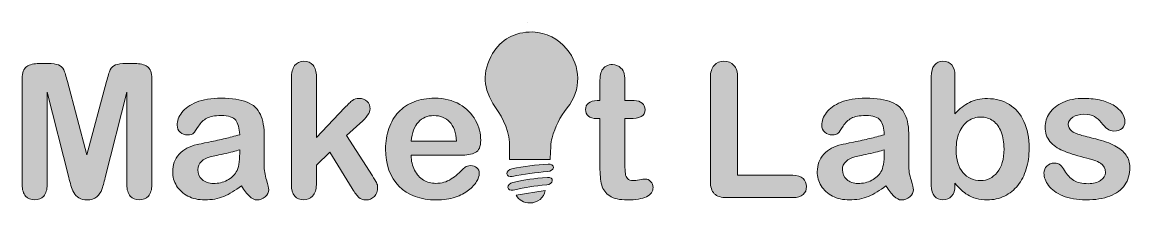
# Model space of a CAD drawing. Header units: inches. Extents: x 0.61 to 9.87, y 7.62 to 9.13.
import ezdxf

# ---------------------------------------------------------------- set-up
doc = ezdxf.new("R2010")
doc.units = ezdxf.units.IN
doc.header["$MEASUREMENT"] = 0
doc.layers.add('Layer 1', color=7, linetype='Continuous')

# ---------------------------------------------------------------- blocks, each defined once
blk = doc.blocks.new('block 10')
at = {"layer": 'Layer 1'}
h = blk.add_hatch(color=30, dxfattribs=at)
h.dxf.hatch_style = 2
edge = h.paths.add_edge_path()
edge.add_spline(control_points=[(4.7123, 7.9786), (4.7047, 7.9786), (4.697, 7.9786), (4.6833, 7.9786), (4.6833, 8.0116), (4.6833, 8.0432), (4.6833, 8.0762), (4.6863, 8.204), (4.6359, 8.3167), (4.5611, 8.4225), (4.4618, 8.5668), (4.4511, 8.7166), (4.5412, 8.8664), (4.6115, 8.9832), (4.723, 9.0506), (4.8743, 9.0478), (4.9934, 9.0451), (5.0882, 8.9901), (5.16, 8.9063), (5.2806, 8.7633), (5.2852, 8.5613), (5.1645, 8.4115), (5.1034, 8.3345), (5.0637, 8.2507), (5.0377, 8.1614), (5.024, 8.116), (5.0291, 8.0658), (5.024, 8.0184), (5.0225, 8.0047), (5.0233, 7.9925), (5.0217, 7.9784), (5.008, 7.9784), (4.9858, 7.9786), (4.972, 7.9786), (4.8865, 7.9786), (4.7994, 7.9786), (4.7123, 7.9786), (4.7123, 7.9786), (4.7123, 7.9786), (4.7123, 7.9786), (4.7123, 7.9786), (4.7123, 7.9786), (4.7123, 7.9786)], knot_values=[0, 0, 0, 0, 1, 1, 1, 2, 2, 2, 3, 3, 3, 4, 4, 4, 5, 5, 5, 6, 6, 6, 7, 7, 7, 8, 8, 8, 9, 9, 9, 10, 10, 10, 11, 11, 11, 12, 12, 12, 13, 13, 13, 14, 14, 14, 14], degree=3, periodic=1)
at = {"layer": 'Layer 1', "lineweight": 0}
blk.add_open_spline([(4.7123, 7.9786), (4.7047, 7.9786), (4.697, 7.9786), (4.6833, 7.9786), (4.6833, 8.0116), (4.6833, 8.0432), (4.6833, 8.0762), (4.6863, 8.204), (4.6359, 8.3167), (4.5611, 8.4225), (4.4618, 8.5668), (4.4511, 8.7166), (4.5412, 8.8664), (4.6115, 8.9832), (4.723, 9.0506), (4.8743, 9.0478), (4.9934, 9.0451), (5.0882, 8.9901), (5.16, 8.9063), (5.2806, 8.7633), (5.2852, 8.5613), (5.1645, 8.4115), (5.1034, 8.3345), (5.0637, 8.2507), (5.0377, 8.1614), (5.024, 8.116), (5.0291, 8.0658), (5.024, 8.0184), (5.0225, 8.0047), (5.0233, 7.9925), (5.0217, 7.9784), (5.008, 7.9784), (4.9858, 7.9786), (4.972, 7.9786), (4.8865, 7.9786), (4.7994, 7.9786), (4.7123, 7.9786), (4.7123, 7.9786), (4.7123, 7.9786), (4.7123, 7.9786), (4.7123, 7.9786), (4.7123, 7.9786), (4.7123, 7.9786)], degree=3, knots=[0, 0, 0, 0, 1, 1, 1, 2, 2, 2, 3, 3, 3, 4, 4, 4, 5, 5, 5, 6, 6, 6, 7, 7, 7, 8, 8, 8, 9, 9, 9, 10, 10, 10, 11, 11, 11, 12, 12, 12, 13, 13, 13, 14, 14, 14, 14], dxfattribs=at)
blk = doc.blocks.new('block 9')
at = {"layer": 'Layer 1'}
blk.add_blockref('block 10', (0, 0), dxfattribs=at)
blk = doc.blocks.new('block 11')
at = {"layer": 'Layer 1'}
h = blk.add_hatch(color=30, dxfattribs=at)
h.dxf.hatch_style = 2
edge = h.paths.add_edge_path()
edge.add_spline(control_points=[(4.7384, 7.6793), (4.7595, 7.6413), (4.8028, 7.6152), (4.8529, 7.6152), (4.9186, 7.6152), (4.9727, 7.6602), (4.9802, 7.7181), (4.9802, 7.7181), (4.7384, 7.6793), (4.7384, 7.6793), (4.7384, 7.6793), (4.7384, 7.6793), (4.7384, 7.6793)], knot_values=[0, 0, 0, 0, 1, 1, 1, 2, 2, 2, 3, 3, 3, 4, 4, 4, 4], degree=3, periodic=1)
at = {"layer": 'Layer 1', "lineweight": 0}
blk.add_open_spline([(4.7384, 7.6793), (4.7595, 7.6413), (4.8028, 7.6152), (4.8529, 7.6152), (4.9186, 7.6152), (4.9727, 7.6602), (4.9802, 7.7181), (4.9802, 7.7181), (4.7384, 7.6793), (4.7384, 7.6793), (4.7384, 7.6793), (4.7384, 7.6793), (4.7384, 7.6793)], degree=3, knots=[0, 0, 0, 0, 1, 1, 1, 2, 2, 2, 3, 3, 3, 4, 4, 4, 4], dxfattribs=at)
blk = doc.blocks.new('block 12')
at = {"layer": 'Layer 1'}
h = blk.add_hatch(color=30, dxfattribs=at)
h.dxf.hatch_style = 2
edge = h.paths.add_edge_path()
edge.add_spline(control_points=[(4.702, 7.901), (4.6778, 7.8962), (4.6593, 7.8774), (4.6607, 7.8597), (4.6621, 7.8419), (4.6824, 7.8318), (4.7059, 7.8367), (4.8037, 7.8568), (4.9027, 7.8709), (5.0022, 7.8779), (5.0266, 7.8797), (5.0477, 7.8946), (5.049, 7.9117), (5.0504, 7.9288), (5.031, 7.9419), (5.006, 7.9403), (4.9039, 7.934), (4.8023, 7.9206), (4.702, 7.901), (4.702, 7.901), (4.702, 7.901), (4.702, 7.901)], knot_values=[0, 0, 0, 0, 1, 1, 1, 2, 2, 2, 3, 3, 3, 4, 4, 4, 5, 5, 5, 6, 6, 6, 7, 7, 7, 7], degree=3, periodic=1)
h = blk.add_hatch(color=30, dxfattribs=at)
h.dxf.hatch_style = 2
edge = h.paths.add_edge_path()
edge.add_spline(control_points=[(4.709, 7.7864), (4.6859, 7.7815), (4.6683, 7.7625), (4.6697, 7.7447), (4.6711, 7.727), (4.6905, 7.717), (4.7129, 7.7221), (4.8236, 7.7473), (4.8805, 7.7564), (4.9955, 7.7669), (5.0188, 7.769), (5.039, 7.7842), (5.0403, 7.8013), (5.0417, 7.8183), (5.0231, 7.8311), (4.9992, 7.8292), (4.8813, 7.8198), (4.8228, 7.811), (4.709, 7.7864), (4.709, 7.7864), (4.709, 7.7864), (4.709, 7.7864)], knot_values=[0, 0, 0, 0, 1, 1, 1, 2, 2, 2, 3, 3, 3, 4, 4, 4, 5, 5, 5, 6, 6, 6, 7, 7, 7, 7], degree=3, periodic=1)
at = {"layer": 'Layer 1', "lineweight": 0}
for points in [[(4.702, 7.901), (4.6778, 7.8962), (4.6593, 7.8774), (4.6607, 7.8597), (4.6621, 7.8419), (4.6824, 7.8318), (4.7059, 7.8367), (4.8037, 7.8568), (4.9027, 7.8709), (5.0022, 7.8779), (5.0266, 7.8797), (5.0477, 7.8946), (5.049, 7.9117), (5.0504, 7.9288), (5.031, 7.9419), (5.006, 7.9403), (4.9039, 7.934), (4.8023, 7.9206), (4.702, 7.901), (4.702, 7.901), (4.702, 7.901), (4.702, 7.901)], [(4.709, 7.7864), (4.6859, 7.7815), (4.6683, 7.7625), (4.6697, 7.7447), (4.6711, 7.727), (4.6905, 7.717), (4.7129, 7.7221), (4.8236, 7.7473), (4.8805, 7.7564), (4.9955, 7.7669), (5.0188, 7.769), (5.039, 7.7842), (5.0403, 7.8013), (5.0417, 7.8183), (5.0231, 7.8311), (4.9992, 7.8292), (4.8813, 7.8198), (4.8228, 7.811), (4.709, 7.7864), (4.709, 7.7864), (4.709, 7.7864), (4.709, 7.7864)]]:
    blk.add_open_spline(points, degree=3, knots=[0, 0, 0, 0, 1, 1, 1, 2, 2, 2, 3, 3, 3, 4, 4, 4, 5, 5, 5, 6, 6, 6, 7, 7, 7, 7], dxfattribs=at)
blk = doc.blocks.new('block 8')
at = {"layer": 'Layer 1', "lineweight": 0}
for points in [[(4.8348, 9.1308), (4.8348, 9.1308)], [(4.8402, 7.795), (4.8402, 7.795)]]:
    blk.add_lwpolyline(points, dxfattribs=at)
at = {"layer": 'Layer 1'}
for name in ['block 9', 'block 12', 'block 11']:
    blk.add_blockref(name, (0, 0), dxfattribs=at)
blk = doc.blocks.new('block 7')
at = {"layer": 'Layer 1'}
h = blk.add_hatch(color=162, dxfattribs=at)
h.dxf.hatch_style = 2
edge = h.paths.add_edge_path()
edge.add_spline(control_points=[(3.3671, 7.7363), (3.3671, 7.7363), (3.1824, 8.0398), (3.1824, 8.0398), (3.1824, 8.0398), (3.069, 7.9325), (3.069, 7.9325), (3.069, 7.9325), (3.069, 7.7662), (3.069, 7.7662), (3.069, 7.7259), (3.0584, 7.6948), (3.0372, 7.6731), (3.016, 7.6514), (2.9916, 7.6406), (2.964, 7.6406), (2.9318, 7.6406), (2.9065, 7.6513), (2.8881, 7.6727), (2.8697, 7.6942), (2.8606, 7.7259), (2.8606, 7.7678), (2.8606, 7.7678), (2.8606, 8.6598), (2.8606, 8.6598), (2.8606, 8.7063), (2.8695, 8.7416), (2.8874, 8.7659), (2.9052, 8.7902), (2.9308, 8.8023), (2.964, 8.8023), (2.9962, 8.8023), (3.0217, 8.7913), (3.0407, 8.7693), (3.0595, 8.7474), (3.069, 8.7149), (3.069, 8.672), (3.069, 8.672), (3.069, 8.1647), (3.069, 8.1647), (3.069, 8.1647), (3.3043, 8.4115), (3.3043, 8.4115), (3.3334, 8.4421), (3.3556, 8.4631), (3.3709, 8.4743), (3.3863, 8.4856), (3.4049, 8.4912), (3.4269, 8.4912), (3.4529, 8.4912), (3.4747, 8.4829), (3.492, 8.4663), (3.5094, 8.4497), (3.5181, 8.4289), (3.5181, 8.4038), (3.5181, 8.3732), (3.4897, 8.3323), (3.433, 8.2812), (3.433, 8.2812), (3.3219, 8.1793), (3.3219, 8.1793), (3.3219, 8.1793), (3.5365, 7.8421), (3.5365, 7.8421), (3.5523, 7.8171), (3.5637, 7.798), (3.5706, 7.785), (3.5775, 7.772), (3.5809, 7.7596), (3.5809, 7.7479), (3.5809, 7.7146), (3.5719, 7.6885), (3.5537, 7.6693), (3.5356, 7.6502), (3.5117, 7.6406), (3.4821, 7.6406), (3.4565, 7.6406), (3.4369, 7.6475), (3.4231, 7.6613), (3.4093, 7.6751), (3.3906, 7.7001), (3.3671, 7.7363), (3.3671, 7.7363), (3.3671, 7.7363), (3.3671, 7.7363)], knot_values=[0, 0, 0, 0, 1, 1, 1, 2, 2, 2, 3, 3, 3, 4, 4, 4, 5, 5, 5, 6, 6, 6, 7, 7, 7, 8, 8, 8, 9, 9, 9, 10, 10, 10, 11, 11, 11, 12, 12, 12, 13, 13, 13, 14, 14, 14, 15, 15, 15, 16, 16, 16, 17, 17, 17, 18, 18, 18, 19, 19, 19, 20, 20, 20, 21, 21, 21, 22, 22, 22, 23, 23, 23, 24, 24, 24, 25, 25, 25, 26, 26, 26, 27, 27, 27, 28, 28, 28, 28], degree=3, periodic=1)
h = blk.add_hatch(color=30, dxfattribs=at)
h.dxf.hatch_style = 2
edge = h.paths.add_edge_path()
edge.add_spline(control_points=[(6.5887, 8.6644), (6.5887, 8.6644), (6.5887, 7.8467), (6.5887, 7.8467), (6.5887, 7.8467), (7.0501, 7.8467), (7.0501, 7.8467), (7.0868, 7.8467), (7.1151, 7.8377), (7.1348, 7.8198), (7.1544, 7.802), (7.1643, 7.7795), (7.1643, 7.7524), (7.1643, 7.7248), (7.1546, 7.7025), (7.1351, 7.6854), (7.1157, 7.6683), (7.0874, 7.6597), (7.0501, 7.6597), (7.0501, 7.6597), (6.5006, 7.6597), (6.5006, 7.6597), (6.4511, 7.6597), (6.4154, 7.6707), (6.3937, 7.6927), (6.372, 7.7146), (6.3611, 7.7501), (6.3611, 7.7992), (6.3611, 7.7992), (6.3611, 8.6643), (6.3611, 8.6643), (6.3611, 8.7103), (6.3715, 8.7448), (6.3922, 8.7678), (6.4129, 8.7908), (6.4401, 8.8023), (6.4738, 8.8023), (6.508, 8.8023), (6.5357, 8.7909), (6.5569, 8.7682), (6.5781, 8.7455), (6.5887, 8.7108), (6.5887, 8.6644), (6.5887, 8.6644), (6.5887, 8.6644), (6.5887, 8.6644)], knot_values=[0, 0, 0, 0, 1, 1, 1, 2, 2, 2, 3, 3, 3, 4, 4, 4, 5, 5, 5, 6, 6, 6, 7, 7, 7, 8, 8, 8, 9, 9, 9, 10, 10, 10, 11, 11, 11, 12, 12, 12, 13, 13, 13, 14, 14, 14, 15, 15, 15, 15], degree=3, periodic=1)
h = blk.add_hatch(color=30, dxfattribs=at)
h.dxf.hatch_style = 2
edge = h.paths.add_edge_path()
edge.add_spline(control_points=[(8.4042, 8.6828), (8.4042, 8.6828), (8.4042, 8.3632), (8.4042, 8.3632), (8.4435, 8.4041), (8.4836, 8.4354), (8.5245, 8.4571), (8.5654, 8.4788), (8.6159, 8.4897), (8.6762, 8.4897), (8.7457, 8.4897), (8.8066, 8.4732), (8.859, 8.4402), (8.9114, 8.4073), (8.952, 8.3595), (8.9808, 8.2969), (9.0097, 8.2343), (9.0241, 8.1601), (9.0241, 8.0743), (9.0241, 8.011), (9.0161, 7.9528), (9, 7.9), (8.9839, 7.8471), (8.9605, 7.8012), (8.9299, 7.7624), (8.8992, 7.7236), (8.8621, 7.6936), (8.8184, 7.6724), (8.7747, 7.6512), (8.7266, 7.6406), (8.6739, 7.6406), (8.6418, 7.6406), (8.6115, 7.6444), (8.5831, 7.6521), (8.5548, 7.6597), (8.5306, 7.6698), (8.5107, 7.6823), (8.4908, 7.6948), (8.4738, 7.7078), (8.4597, 7.721), (8.4457, 7.7343), (8.4272, 7.7543), (8.4042, 7.7808), (8.4042, 7.7808), (8.4042, 7.7601), (8.4042, 7.7601), (8.4042, 7.7208), (8.3947, 7.691), (8.3758, 7.6708), (8.3569, 7.6507), (8.3329, 7.6406), (8.3038, 7.6406), (8.2742, 7.6406), (8.2505, 7.6507), (8.2329, 7.6708), (8.2153, 7.691), (8.2065, 7.7208), (8.2065, 7.7601), (8.2065, 7.7601), (8.2065, 8.6736), (8.2065, 8.6736), (8.2065, 8.716), (8.215, 8.7481), (8.2321, 8.7698), (8.2493, 8.7915), (8.2731, 8.8023), (8.3038, 8.8023), (8.336, 8.8023), (8.3608, 8.792), (8.3781, 8.7713), (8.3955, 8.7506), (8.4042, 8.7211), (8.4042, 8.6828), (8.4042, 8.6828), (8.4042, 8.6828), (8.4042, 8.6828)], knot_values=[0, 0, 0, 0, 1, 1, 1, 2, 2, 2, 3, 3, 3, 4, 4, 4, 5, 5, 5, 6, 6, 6, 7, 7, 7, 8, 8, 8, 9, 9, 9, 10, 10, 10, 11, 11, 11, 12, 12, 12, 13, 13, 13, 14, 14, 14, 15, 15, 15, 16, 16, 16, 17, 17, 17, 18, 18, 18, 19, 19, 19, 20, 20, 20, 21, 21, 21, 22, 22, 22, 23, 23, 23, 24, 24, 24, 25, 25, 25, 25], degree=3, periodic=1)
edge = h.paths.add_edge_path()
edge.add_spline(control_points=[(8.4142, 8.0613), (8.4142, 7.978), (8.4332, 7.914), (8.4712, 7.8693), (8.5093, 7.8246), (8.5592, 7.8023), (8.6211, 7.8023), (8.6737, 7.8023), (8.719, 7.8251), (8.7571, 7.8708), (8.7951, 7.9165), (8.8142, 7.9821), (8.8142, 8.0674), (8.8142, 8.1226), (8.8062, 8.1701), (8.7904, 8.2099), (8.7746, 8.2498), (8.7521, 8.2806), (8.723, 8.3023), (8.6939, 8.324), (8.6599, 8.3348), (8.6211, 8.3348), (8.5812, 8.3348), (8.5457, 8.324), (8.5145, 8.3023), (8.4834, 8.2806), (8.4588, 8.2491), (8.441, 8.208), (8.4231, 8.1669), (8.4142, 8.118), (8.4142, 8.0613), (8.4142, 8.0613), (8.4142, 8.0613), (8.4142, 8.0613)], knot_values=[0, 0, 0, 0, 1, 1, 1, 2, 2, 2, 3, 3, 3, 4, 4, 4, 5, 5, 5, 6, 6, 6, 7, 7, 7, 8, 8, 8, 9, 9, 9, 10, 10, 10, 11, 11, 11, 11], degree=3, periodic=1)
h = blk.add_hatch(color=162, dxfattribs=at)
h.dxf.hatch_style = 2
edge = h.paths.add_edge_path()
edge.add_spline(control_points=[(0.9999, 7.8291), (0.9999, 7.8291), (0.8198, 8.5448), (0.8198, 8.5448), (0.8198, 8.5448), (0.8198, 7.7693), (0.8198, 7.7693), (0.8198, 7.7264), (0.8102, 7.6942), (0.7911, 7.6727), (0.7719, 7.6513), (0.7465, 7.6406), (0.7148, 7.6406), (0.6842, 7.6406), (0.6591, 7.6512), (0.6397, 7.6724), (0.6203, 7.6936), (0.6106, 7.7259), (0.6106, 7.7693), (0.6106, 7.7693), (0.6106, 8.6582), (0.6106, 8.6582), (0.6106, 8.7073), (0.6234, 8.7404), (0.6489, 8.7575), (0.6745, 8.7746), (0.709, 8.7832), (0.7524, 8.7832), (0.7524, 8.7832), (0.8229, 8.7832), (0.8229, 8.7832), (0.8653, 8.7832), (0.8961, 8.7793), (0.9152, 8.7717), (0.9344, 8.764), (0.9486, 8.7502), (0.9578, 8.7303), (0.967, 8.7104), (0.9774, 8.6779), (0.9892, 8.633), (0.9892, 8.633), (1.1524, 8.0176), (1.1524, 8.0176), (1.1524, 8.0176), (1.3156, 8.633), (1.3156, 8.633), (1.3274, 8.6779), (1.3378, 8.7104), (1.347, 8.7303), (1.3562, 8.7502), (1.3704, 8.764), (1.3896, 8.7717), (1.4087, 8.7793), (1.4395, 8.7832), (1.4819, 8.7832), (1.4819, 8.7832), (1.5524, 8.7832), (1.5524, 8.7832), (1.5958, 8.7832), (1.6303, 8.7746), (1.6559, 8.7575), (1.6814, 8.7404), (1.6942, 8.7073), (1.6942, 8.6582), (1.6942, 8.6582), (1.6942, 7.7693), (1.6942, 7.7693), (1.6942, 7.7264), (1.6846, 7.6942), (1.6655, 7.6727), (1.6463, 7.6513), (1.6206, 7.6406), (1.5884, 7.6406), (1.5583, 7.6406), (1.5335, 7.6513), (1.5141, 7.6727), (1.4947, 7.6942), (1.485, 7.7264), (1.485, 7.7693), (1.485, 7.7693), (1.485, 8.5448), (1.485, 8.5448), (1.485, 8.5448), (1.3049, 7.8291), (1.3049, 7.8291), (1.2931, 7.7826), (1.2836, 7.7485), (1.2762, 7.7268), (1.2687, 7.705), (1.2551, 7.6853), (1.2352, 7.6674), (1.2152, 7.6495), (1.1877, 7.6406), (1.1524, 7.6406), (1.1258, 7.6406), (1.1034, 7.6463), (1.085, 7.6578), (1.0666, 7.6693), (1.0523, 7.684), (1.0421, 7.7019), (1.0318, 7.7197), (1.0238, 7.7395), (1.0179, 7.7612), (1.012, 7.7829), (1.006, 7.8056), (0.9999, 7.8291)], knot_values=[0, 0, 0, 0, 1, 1, 1, 2, 2, 2, 3, 3, 3, 4, 4, 4, 5, 5, 5, 6, 6, 6, 7, 7, 7, 8, 8, 8, 9, 9, 9, 10, 10, 10, 11, 11, 11, 12, 12, 12, 13, 13, 13, 14, 14, 14, 15, 15, 15, 16, 16, 16, 17, 17, 17, 18, 18, 18, 19, 19, 19, 20, 20, 20, 21, 21, 21, 22, 22, 22, 23, 23, 23, 24, 24, 24, 25, 25, 25, 26, 26, 26, 27, 27, 27, 28, 28, 28, 29, 29, 29, 30, 30, 30, 31, 31, 31, 32, 32, 32, 33, 33, 33, 34, 34, 34, 35, 35, 35, 35], degree=3, periodic=1)
h = blk.add_hatch(color=162, dxfattribs=at)
h.dxf.hatch_style = 2
edge = h.paths.add_edge_path()
edge.add_spline(control_points=[(5.4147, 8.4728), (5.4147, 8.4728), (5.4377, 8.4728), (5.4377, 8.4728), (5.4377, 8.4728), (5.4377, 8.5985), (5.4377, 8.5985), (5.4377, 8.6322), (5.4386, 8.6586), (5.4404, 8.6778), (5.4422, 8.6969), (5.4472, 8.7134), (5.4553, 8.7272), (5.4635, 8.7415), (5.4753, 8.7531), (5.4906, 8.7621), (5.5059, 8.771), (5.523, 8.7755), (5.5419, 8.7755), (5.5685, 8.7755), (5.5925, 8.7655), (5.614, 8.7456), (5.6283, 8.7323), (5.6373, 8.7161), (5.6412, 8.6969), (5.645, 8.6778), (5.6469, 8.6506), (5.6469, 8.6153), (5.6469, 8.6153), (5.6469, 8.4728), (5.6469, 8.4728), (5.6469, 8.4728), (5.7236, 8.4728), (5.7236, 8.4728), (5.7532, 8.4728), (5.7758, 8.4658), (5.7914, 8.4517), (5.807, 8.4376), (5.8148, 8.4196), (5.8148, 8.3977), (5.8148, 8.3696), (5.8037, 8.3499), (5.7814, 8.3387), (5.7592, 8.3274), (5.7274, 8.3218), (5.686, 8.3218), (5.686, 8.3218), (5.647, 8.3218), (5.647, 8.3218), (5.647, 8.3218), (5.647, 7.9371), (5.647, 7.9371), (5.647, 7.9044), (5.6481, 7.8793), (5.6504, 7.8616), (5.6527, 7.844), (5.6588, 7.8297), (5.6688, 7.8187), (5.6787, 7.8077), (5.695, 7.8022), (5.7175, 7.8022), (5.7297, 7.8022), (5.7463, 7.8044), (5.7673, 7.8087), (5.7882, 7.8131), (5.8046, 7.8153), (5.8163, 7.8153), (5.8332, 7.8153), (5.8484, 7.8085), (5.8619, 7.7949), (5.8754, 7.7814), (5.8822, 7.7647), (5.8822, 7.7448), (5.8822, 7.711), (5.8638, 7.6852), (5.827, 7.6674), (5.7902, 7.6495), (5.7374, 7.6405), (5.6684, 7.6405), (5.603, 7.6405), (5.5534, 7.6515), (5.5197, 7.6735), (5.486, 7.6954), (5.4639, 7.7259), (5.4534, 7.7647), (5.443, 7.8035), (5.4377, 7.8553), (5.4377, 7.9202), (5.4377, 7.9202), (5.4377, 8.3218), (5.4377, 8.3218), (5.4377, 8.3218), (5.4102, 8.3218), (5.4102, 8.3218), (5.38, 8.3218), (5.357, 8.3289), (5.3412, 8.3433), (5.3253, 8.3575), (5.3174, 8.3757), (5.3174, 8.3977), (5.3174, 8.4196), (5.3257, 8.4376), (5.3423, 8.4517), (5.3589, 8.4658), (5.383, 8.4728), (5.4147, 8.4728), (5.4147, 8.4728), (5.4147, 8.4728), (5.4147, 8.4728)], knot_values=[0, 0, 0, 0, 1, 1, 1, 2, 2, 2, 3, 3, 3, 4, 4, 4, 5, 5, 5, 6, 6, 6, 7, 7, 7, 8, 8, 8, 9, 9, 9, 10, 10, 10, 11, 11, 11, 12, 12, 12, 13, 13, 13, 14, 14, 14, 15, 15, 15, 16, 16, 16, 17, 17, 17, 18, 18, 18, 19, 19, 19, 20, 20, 20, 21, 21, 21, 22, 22, 22, 23, 23, 23, 24, 24, 24, 25, 25, 25, 26, 26, 26, 27, 27, 27, 28, 28, 28, 29, 29, 29, 30, 30, 30, 31, 31, 31, 32, 32, 32, 33, 33, 33, 34, 34, 34, 35, 35, 35, 36, 36, 36, 36], degree=3, periodic=1)
h = blk.add_hatch(color=162, dxfattribs=at)
h.dxf.hatch_style = 2
edge = h.paths.add_edge_path()
edge.add_spline(control_points=[(2.4421, 7.7586), (2.3916, 7.7192), (2.3426, 7.6897), (2.2954, 7.6701), (2.2481, 7.6504), (2.1951, 7.6406), (2.1364, 7.6406), (2.0827, 7.6406), (2.0356, 7.6512), (1.995, 7.6723), (1.9544, 7.6935), (1.9231, 7.7223), (1.9011, 7.7586), (1.8791, 7.7948), (1.8682, 7.8342), (1.8682, 7.8766), (1.8682, 7.9338), (1.8863, 7.9826), (1.9226, 8.0229), (1.9588, 8.0633), (2.0086, 8.0904), (2.072, 8.1042), (2.0853, 8.1073), (2.1182, 8.1141), (2.1708, 8.1249), (2.2235, 8.1356), (2.2686, 8.1454), (2.3061, 8.1544), (2.3437, 8.1633), (2.3844, 8.1742), (2.4283, 8.1869), (2.4258, 8.2421), (2.4147, 8.2826), (2.395, 8.3084), (2.3753, 8.3342), (2.3346, 8.3471), (2.2728, 8.3471), (2.2196, 8.3471), (2.1797, 8.3397), (2.1528, 8.3249), (2.126, 8.3101), (2.103, 8.2878), (2.0839, 8.2582), (2.0647, 8.2286), (2.0512, 8.209), (2.0432, 8.1996), (2.0353, 8.1901), (2.0183, 8.1854), (1.9923, 8.1854), (1.9688, 8.1854), (1.9485, 8.1929), (1.9313, 8.208), (1.9142, 8.2231), (1.9057, 8.2424), (1.9057, 8.2659), (1.9057, 8.3026), (1.9187, 8.3384), (1.9448, 8.3732), (1.9708, 8.4079), (2.0114, 8.4365), (2.0666, 8.459), (2.1218, 8.4814), (2.1905, 8.4927), (2.2727, 8.4927), (2.3647, 8.4927), (2.437, 8.4818), (2.4896, 8.4601), (2.5422, 8.4384), (2.5794, 8.4041), (2.6011, 8.3571), (2.6228, 8.31), (2.6337, 8.2477), (2.6337, 8.1701), (2.6337, 8.121), (2.6336, 8.0794), (2.6333, 8.0452), (2.633, 8.0109), (2.6327, 7.9729), (2.6322, 7.931), (2.6322, 7.8916), (2.6387, 7.8506), (2.6517, 7.808), (2.6647, 7.7653), (2.6712, 7.7379), (2.6712, 7.7256), (2.6712, 7.7041), (2.6611, 7.6846), (2.641, 7.667), (2.6208, 7.6493), (2.5979, 7.6405), (2.5724, 7.6405), (2.5509, 7.6405), (2.5297, 7.6506), (2.5088, 7.6708), (2.4878, 7.691), (2.4656, 7.7203), (2.4421, 7.7586), (2.4421, 7.7586), (2.4421, 7.7586), (2.4421, 7.7586)], knot_values=[0, 0, 0, 0, 1, 1, 1, 2, 2, 2, 3, 3, 3, 4, 4, 4, 5, 5, 5, 6, 6, 6, 7, 7, 7, 8, 8, 8, 9, 9, 9, 10, 10, 10, 11, 11, 11, 12, 12, 12, 13, 13, 13, 14, 14, 14, 15, 15, 15, 16, 16, 16, 17, 17, 17, 18, 18, 18, 19, 19, 19, 20, 20, 20, 21, 21, 21, 22, 22, 22, 23, 23, 23, 24, 24, 24, 25, 25, 25, 26, 26, 26, 27, 27, 27, 28, 28, 28, 29, 29, 29, 30, 30, 30, 31, 31, 31, 32, 32, 32, 33, 33, 33, 33], degree=3, periodic=1)
edge = h.paths.add_edge_path()
edge.add_spline(control_points=[(2.4283, 8.0613), (2.3977, 8.05), (2.3531, 8.0381), (2.2946, 8.0256), (2.2361, 8.0131), (2.1956, 8.0039), (2.1732, 7.9981), (2.1507, 7.9922), (2.1292, 7.9807), (2.1088, 7.9636), (2.0883, 7.9465), (2.0781, 7.9226), (2.0781, 7.8919), (2.0781, 7.8603), (2.0901, 7.8333), (2.1142, 7.8111), (2.1382, 7.7888), (2.1696, 7.7778), (2.2084, 7.7778), (2.2498, 7.7778), (2.288, 7.7868), (2.323, 7.805), (2.358, 7.8231), (2.3836, 7.8465), (2.4, 7.8751), (2.4189, 7.9068), (2.4284, 7.9589), (2.4284, 8.0314), (2.4284, 8.0314), (2.4284, 8.0613), (2.4284, 8.0613), (2.4284, 8.0613), (2.4283, 8.0613), (2.4283, 8.0613)], knot_values=[0, 0, 0, 0, 1, 1, 1, 2, 2, 2, 3, 3, 3, 4, 4, 4, 5, 5, 5, 6, 6, 6, 7, 7, 7, 8, 8, 8, 9, 9, 9, 10, 10, 10, 11, 11, 11, 11], degree=3, periodic=1)
h = blk.add_hatch(color=162, dxfattribs=at)
h.dxf.hatch_style = 2
edge = h.paths.add_edge_path()
edge.add_spline(control_points=[(4.2698, 8.0145), (4.2698, 8.0145), (3.8606, 8.0145), (3.8606, 8.0145), (3.8611, 7.967), (3.8707, 7.9251), (3.8893, 7.8888), (3.908, 7.8526), (3.9328, 7.8252), (3.9637, 7.8068), (3.9946, 7.7885), (4.0287, 7.7793), (4.066, 7.7793), (4.091, 7.7793), (4.1139, 7.7822), (4.1346, 7.7881), (4.1552, 7.7939), (4.1753, 7.8031), (4.1947, 7.8157), (4.2141, 7.8282), (4.232, 7.8416), (4.2484, 7.8559), (4.2647, 7.8702), (4.2859, 7.8896), (4.312, 7.9141), (4.3227, 7.9233), (4.338, 7.9279), (4.358, 7.9279), (4.3794, 7.9279), (4.3968, 7.922), (4.4101, 7.9103), (4.4233, 7.8985), (4.43, 7.8819), (4.43, 7.8605), (4.43, 7.8416), (4.4226, 7.8195), (4.4078, 7.7942), (4.393, 7.7689), (4.3706, 7.7446), (4.3407, 7.7214), (4.3108, 7.6981), (4.2733, 7.6788), (4.2281, 7.6635), (4.1829, 7.6482), (4.1309, 7.6406), (4.0721, 7.6406), (3.9377, 7.6406), (3.8333, 7.6789), (3.7587, 7.7555), (3.6841, 7.8321), (3.6468, 7.9361), (3.6468, 8.0674), (3.6468, 8.1292), (3.656, 8.1866), (3.6744, 8.2394), (3.6928, 8.2923), (3.7196, 8.3376), (3.7548, 8.3755), (3.7901, 8.4133), (3.8335, 8.4423), (3.8851, 8.4624), (3.9367, 8.4826), (3.9939, 8.4927), (4.0568, 8.4927), (4.1385, 8.4927), (4.2086, 8.4755), (4.2671, 8.441), (4.3256, 8.4065), (4.3694, 8.3619), (4.3986, 8.3073), (4.4277, 8.2526), (4.4422, 8.1969), (4.4422, 8.1402), (4.4422, 8.0876), (4.4272, 8.0535), (4.397, 8.0379), (4.3669, 8.0223), (4.3245, 8.0145), (4.2698, 8.0145), (4.2698, 8.0145), (4.2698, 8.0145), (4.2698, 8.0145)], knot_values=[0, 0, 0, 0, 1, 1, 1, 2, 2, 2, 3, 3, 3, 4, 4, 4, 5, 5, 5, 6, 6, 6, 7, 7, 7, 8, 8, 8, 9, 9, 9, 10, 10, 10, 11, 11, 11, 12, 12, 12, 13, 13, 13, 14, 14, 14, 15, 15, 15, 16, 16, 16, 17, 17, 17, 18, 18, 18, 19, 19, 19, 20, 20, 20, 21, 21, 21, 22, 22, 22, 23, 23, 23, 24, 24, 24, 25, 25, 25, 26, 26, 26, 27, 27, 27, 27], degree=3, periodic=1)
edge = h.paths.add_edge_path()
edge.add_spline(control_points=[(3.8606, 8.1333), (3.8606, 8.1333), (4.2399, 8.1333), (4.2399, 8.1333), (4.2348, 8.2048), (4.2155, 8.2583), (4.1821, 8.2939), (4.1486, 8.3294), (4.1045, 8.3471), (4.0499, 8.3471), (3.9978, 8.3471), (3.955, 8.3291), (3.9215, 8.2931), (3.8881, 8.2571), (3.8678, 8.2038), (3.8606, 8.1333), (3.8606, 8.1333), (3.8606, 8.1333), (3.8606, 8.1333)], knot_values=[0, 0, 0, 0, 1, 1, 1, 2, 2, 2, 3, 3, 3, 4, 4, 4, 5, 5, 5, 6, 6, 6, 6], degree=3, periodic=1)
h = blk.add_hatch(color=30, dxfattribs=at)
h.dxf.hatch_style = 2
edge = h.paths.add_edge_path()
edge.add_spline(control_points=[(7.8279, 7.7586), (7.7773, 7.7192), (7.7284, 7.6897), (7.6812, 7.6701), (7.6339, 7.6504), (7.5809, 7.6406), (7.5222, 7.6406), (7.4685, 7.6406), (7.4214, 7.6512), (7.3808, 7.6723), (7.3401, 7.6935), (7.3088, 7.7223), (7.2869, 7.7586), (7.2649, 7.7948), (7.2539, 7.8342), (7.2539, 7.8766), (7.2539, 7.9338), (7.2721, 7.9826), (7.3083, 8.0229), (7.3446, 8.0633), (7.3944, 8.0904), (7.4578, 8.1042), (7.4711, 8.1073), (7.504, 8.1141), (7.5566, 8.1249), (7.6092, 8.1356), (7.6543, 8.1454), (7.6919, 8.1544), (7.7294, 8.1633), (7.7702, 8.1742), (7.8141, 8.1869), (7.8116, 8.2421), (7.8004, 8.2826), (7.7808, 8.3084), (7.7611, 8.3342), (7.7204, 8.3471), (7.6586, 8.3471), (7.6054, 8.3471), (7.5654, 8.3397), (7.5386, 8.3249), (7.5118, 8.3101), (7.4888, 8.2878), (7.4697, 8.2582), (7.4505, 8.2286), (7.437, 8.209), (7.429, 8.1996), (7.4211, 8.1901), (7.4041, 8.1854), (7.3781, 8.1854), (7.3546, 8.1854), (7.3343, 8.1929), (7.3171, 8.208), (7.3, 8.2231), (7.2915, 8.2424), (7.2915, 8.2659), (7.2915, 8.3026), (7.3045, 8.3384), (7.3305, 8.3732), (7.3566, 8.4079), (7.3972, 8.4365), (7.4524, 8.459), (7.5076, 8.4814), (7.5763, 8.4927), (7.6585, 8.4927), (7.7505, 8.4927), (7.8228, 8.4818), (7.8754, 8.4601), (7.928, 8.4384), (7.9652, 8.4041), (7.9869, 8.3571), (8.0086, 8.31), (8.0195, 8.2477), (8.0195, 8.1701), (8.0195, 8.121), (8.0193, 8.0794), (8.0191, 8.0452), (8.0188, 8.0109), (8.0184, 7.9729), (8.0179, 7.931), (8.0179, 7.8916), (8.0245, 7.8506), (8.0375, 7.808), (8.0505, 7.7653), (8.057, 7.7379), (8.057, 7.7256), (8.057, 7.7041), (8.0469, 7.6846), (8.0267, 7.667), (8.0066, 7.6493), (7.9837, 7.6405), (7.9582, 7.6405), (7.9367, 7.6405), (7.9155, 7.6506), (7.8945, 7.6708), (7.8736, 7.691), (7.8514, 7.7203), (7.8279, 7.7586), (7.8279, 7.7586), (7.8279, 7.7586), (7.8279, 7.7586)], knot_values=[0, 0, 0, 0, 1, 1, 1, 2, 2, 2, 3, 3, 3, 4, 4, 4, 5, 5, 5, 6, 6, 6, 7, 7, 7, 8, 8, 8, 9, 9, 9, 10, 10, 10, 11, 11, 11, 12, 12, 12, 13, 13, 13, 14, 14, 14, 15, 15, 15, 16, 16, 16, 17, 17, 17, 18, 18, 18, 19, 19, 19, 20, 20, 20, 21, 21, 21, 22, 22, 22, 23, 23, 23, 24, 24, 24, 25, 25, 25, 26, 26, 26, 27, 27, 27, 28, 28, 28, 29, 29, 29, 30, 30, 30, 31, 31, 31, 32, 32, 32, 33, 33, 33, 33], degree=3, periodic=1)
edge = h.paths.add_edge_path()
edge.add_spline(control_points=[(7.8141, 8.0613), (7.7835, 8.05), (7.7389, 8.0381), (7.6804, 8.0256), (7.6219, 8.0131), (7.5814, 8.0039), (7.5589, 7.9981), (7.5364, 7.9922), (7.515, 7.9807), (7.4946, 7.9636), (7.4741, 7.9465), (7.4639, 7.9226), (7.4639, 7.8919), (7.4639, 7.8603), (7.4759, 7.8333), (7.4999, 7.8111), (7.5239, 7.7888), (7.5553, 7.7778), (7.5942, 7.7778), (7.6356, 7.7778), (7.6737, 7.7868), (7.7087, 7.805), (7.7437, 7.8231), (7.7694, 7.8465), (7.7858, 7.8751), (7.8047, 7.9068), (7.8141, 7.9589), (7.8141, 8.0314), (7.8141, 8.0314), (7.8141, 8.0613), (7.8141, 8.0613), (7.8141, 8.0613), (7.8141, 8.0613), (7.8141, 8.0613)], knot_values=[0, 0, 0, 0, 1, 1, 1, 2, 2, 2, 3, 3, 3, 4, 4, 4, 5, 5, 5, 6, 6, 6, 7, 7, 7, 8, 8, 8, 9, 9, 9, 10, 10, 10, 11, 11, 11, 11], degree=3, periodic=1)
h = blk.add_hatch(color=30, dxfattribs=at)
h.dxf.hatch_style = 2
edge = h.paths.add_edge_path()
edge.add_spline(control_points=[(9.8656, 7.9141), (9.8656, 7.8564), (9.8515, 7.807), (9.8234, 7.7658), (9.7953, 7.7247), (9.7538, 7.6935), (9.6989, 7.6723), (9.644, 7.6512), (9.5772, 7.6406), (9.4985, 7.6406), (9.4234, 7.6406), (9.359, 7.652), (9.3054, 7.675), (9.2518, 7.698), (9.2122, 7.7268), (9.1866, 7.7612), (9.1611, 7.7957), (9.1483, 7.8303), (9.1483, 7.8651), (9.1483, 7.8881), (9.1565, 7.9077), (9.1728, 7.9241), (9.1892, 7.9404), (9.2099, 7.9486), (9.2349, 7.9486), (9.2569, 7.9486), (9.2737, 7.9433), (9.2855, 7.9325), (9.2972, 7.9218), (9.3085, 7.9067), (9.3192, 7.8873), (9.3407, 7.85), (9.3663, 7.8222), (9.3962, 7.8038), (9.4261, 7.7854), (9.4668, 7.7762), (9.5185, 7.7762), (9.5603, 7.7762), (9.5947, 7.7855), (9.6215, 7.8042), (9.6483, 7.8228), (9.6617, 7.8441), (9.6617, 7.8682), (9.6617, 7.9049), (9.6478, 7.9318), (9.62, 7.9486), (9.5921, 7.9655), (9.5463, 7.9816), (9.4824, 7.9969), (9.4104, 8.0148), (9.3518, 8.0336), (9.3066, 8.0532), (9.2613, 8.0729), (9.2252, 8.0988), (9.1981, 8.131), (9.171, 8.1632), (9.1575, 8.2028), (9.1575, 8.2498), (9.1575, 8.2917), (9.17, 8.3313), (9.195, 8.3686), (9.2201, 8.4059), (9.257, 8.4356), (9.3058, 8.4579), (9.3546, 8.4801), (9.4135, 8.4912), (9.4824, 8.4912), (9.5366, 8.4912), (9.5852, 8.4856), (9.6284, 8.4743), (9.6716, 8.4631), (9.7076, 8.448), (9.7365, 8.4291), (9.7653, 8.4102), (9.7873, 8.3893), (9.8024, 8.3663), (9.8174, 8.3433), (9.825, 8.3208), (9.825, 8.2989), (9.825, 8.2749), (9.8169, 8.2552), (9.8008, 8.2399), (9.7847, 8.2245), (9.7619, 8.2169), (9.7323, 8.2169), (9.7108, 8.2169), (9.6925, 8.223), (9.6775, 8.2353), (9.6624, 8.2475), (9.6452, 8.2659), (9.6257, 8.2905), (9.6099, 8.3109), (9.5913, 8.3272), (9.5698, 8.3395), (9.5483, 8.3518), (9.5192, 8.3579), (9.4824, 8.3579), (9.4446, 8.3579), (9.4132, 8.3498), (9.3882, 8.3338), (9.3632, 8.3177), (9.3506, 8.2976), (9.3506, 8.2736), (9.3506, 8.2516), (9.3598, 8.2336), (9.3782, 8.2196), (9.3966, 8.2055), (9.4214, 8.1939), (9.4526, 8.1847), (9.4837, 8.1755), (9.5266, 8.1643), (9.5813, 8.151), (9.6462, 8.1351), (9.6992, 8.1162), (9.7403, 8.0943), (9.7814, 8.0723), (9.8126, 8.0464), (9.8338, 8.0165), (9.855, 7.9865), (9.8656, 7.9524), (9.8656, 7.9141), (9.8656, 7.9141), (9.8656, 7.9141), (9.8656, 7.9141)], knot_values=[0, 0, 0, 0, 1, 1, 1, 2, 2, 2, 3, 3, 3, 4, 4, 4, 5, 5, 5, 6, 6, 6, 7, 7, 7, 8, 8, 8, 9, 9, 9, 10, 10, 10, 11, 11, 11, 12, 12, 12, 13, 13, 13, 14, 14, 14, 15, 15, 15, 16, 16, 16, 17, 17, 17, 18, 18, 18, 19, 19, 19, 20, 20, 20, 21, 21, 21, 22, 22, 22, 23, 23, 23, 24, 24, 24, 25, 25, 25, 26, 26, 26, 27, 27, 27, 28, 28, 28, 29, 29, 29, 30, 30, 30, 31, 31, 31, 32, 32, 32, 33, 33, 33, 34, 34, 34, 35, 35, 35, 36, 36, 36, 37, 37, 37, 38, 38, 38, 39, 39, 39, 40, 40, 40, 41, 41, 41, 41], degree=3, periodic=1)
at = {"layer": 'Layer 1', "lineweight": 0}
for points, knots in [([(3.3671, 7.7363), (3.3671, 7.7363), (3.1824, 8.0398), (3.1824, 8.0398), (3.1824, 8.0398), (3.069, 7.9325), (3.069, 7.9325), (3.069, 7.9325), (3.069, 7.7662), (3.069, 7.7662), (3.069, 7.7259), (3.0584, 7.6948), (3.0372, 7.6731), (3.016, 7.6514), (2.9916, 7.6406), (2.964, 7.6406), (2.9318, 7.6406), (2.9065, 7.6513), (2.8881, 7.6727), (2.8697, 7.6942), (2.8606, 7.7259), (2.8606, 7.7678), (2.8606, 7.7678), (2.8606, 8.6598), (2.8606, 8.6598), (2.8606, 8.7063), (2.8695, 8.7416), (2.8874, 8.7659), (2.9052, 8.7902), (2.9308, 8.8023), (2.964, 8.8023), (2.9962, 8.8023), (3.0217, 8.7913), (3.0407, 8.7693), (3.0595, 8.7474), (3.069, 8.7149), (3.069, 8.672), (3.069, 8.672), (3.069, 8.1647), (3.069, 8.1647), (3.069, 8.1647), (3.3043, 8.4115), (3.3043, 8.4115), (3.3334, 8.4421), (3.3556, 8.4631), (3.3709, 8.4743), (3.3863, 8.4856), (3.4049, 8.4912), (3.4269, 8.4912), (3.4529, 8.4912), (3.4747, 8.4829), (3.492, 8.4663), (3.5094, 8.4497), (3.5181, 8.4289), (3.5181, 8.4038), (3.5181, 8.3732), (3.4897, 8.3323), (3.433, 8.2812), (3.433, 8.2812), (3.3219, 8.1793), (3.3219, 8.1793), (3.3219, 8.1793), (3.5365, 7.8421), (3.5365, 7.8421), (3.5523, 7.8171), (3.5637, 7.798), (3.5706, 7.785), (3.5775, 7.772), (3.5809, 7.7596), (3.5809, 7.7479), (3.5809, 7.7146), (3.5719, 7.6885), (3.5537, 7.6693), (3.5356, 7.6502), (3.5117, 7.6406), (3.4821, 7.6406), (3.4565, 7.6406), (3.4369, 7.6475), (3.4231, 7.6613), (3.4093, 7.6751), (3.3906, 7.7001), (3.3671, 7.7363), (3.3671, 7.7363), (3.3671, 7.7363), (3.3671, 7.7363)], [0, 0, 0, 0, 1, 1, 1, 2, 2, 2, 3, 3, 3, 4, 4, 4, 5, 5, 5, 6, 6, 6, 7, 7, 7, 8, 8, 8, 9, 9, 9, 10, 10, 10, 11, 11, 11, 12, 12, 12, 13, 13, 13, 14, 14, 14, 15, 15, 15, 16, 16, 16, 17, 17, 17, 18, 18, 18, 19, 19, 19, 20, 20, 20, 21, 21, 21, 22, 22, 22, 23, 23, 23, 24, 24, 24, 25, 25, 25, 26, 26, 26, 27, 27, 27, 28, 28, 28, 28]), ([(6.5887, 8.6644), (6.5887, 8.6644), (6.5887, 7.8467), (6.5887, 7.8467), (6.5887, 7.8467), (7.0501, 7.8467), (7.0501, 7.8467), (7.0868, 7.8467), (7.1151, 7.8377), (7.1348, 7.8198), (7.1544, 7.802), (7.1643, 7.7795), (7.1643, 7.7524), (7.1643, 7.7248), (7.1546, 7.7025), (7.1351, 7.6854), (7.1157, 7.6683), (7.0874, 7.6597), (7.0501, 7.6597), (7.0501, 7.6597), (6.5006, 7.6597), (6.5006, 7.6597), (6.4511, 7.6597), (6.4154, 7.6707), (6.3937, 7.6927), (6.372, 7.7146), (6.3611, 7.7501), (6.3611, 7.7992), (6.3611, 7.7992), (6.3611, 8.6643), (6.3611, 8.6643), (6.3611, 8.7103), (6.3715, 8.7448), (6.3922, 8.7678), (6.4129, 8.7908), (6.4401, 8.8023), (6.4738, 8.8023), (6.508, 8.8023), (6.5357, 8.7909), (6.5569, 8.7682), (6.5781, 8.7455), (6.5887, 8.7108), (6.5887, 8.6644), (6.5887, 8.6644), (6.5887, 8.6644), (6.5887, 8.6644)], [0, 0, 0, 0, 1, 1, 1, 2, 2, 2, 3, 3, 3, 4, 4, 4, 5, 5, 5, 6, 6, 6, 7, 7, 7, 8, 8, 8, 9, 9, 9, 10, 10, 10, 11, 11, 11, 12, 12, 12, 13, 13, 13, 14, 14, 14, 15, 15, 15, 15]), ([(8.4042, 8.6828), (8.4042, 8.6828), (8.4042, 8.3632), (8.4042, 8.3632), (8.4435, 8.4041), (8.4836, 8.4354), (8.5245, 8.4571), (8.5654, 8.4788), (8.6159, 8.4897), (8.6762, 8.4897), (8.7457, 8.4897), (8.8066, 8.4732), (8.859, 8.4402), (8.9114, 8.4073), (8.952, 8.3595), (8.9808, 8.2969), (9.0097, 8.2343), (9.0241, 8.1601), (9.0241, 8.0743), (9.0241, 8.011), (9.0161, 7.9528), (9, 7.9), (8.9839, 7.8471), (8.9605, 7.8012), (8.9299, 7.7624), (8.8992, 7.7236), (8.8621, 7.6936), (8.8184, 7.6724), (8.7747, 7.6512), (8.7266, 7.6406), (8.6739, 7.6406), (8.6418, 7.6406), (8.6115, 7.6444), (8.5831, 7.6521), (8.5548, 7.6597), (8.5306, 7.6698), (8.5107, 7.6823), (8.4908, 7.6948), (8.4738, 7.7078), (8.4597, 7.721), (8.4457, 7.7343), (8.4272, 7.7543), (8.4042, 7.7808), (8.4042, 7.7808), (8.4042, 7.7601), (8.4042, 7.7601), (8.4042, 7.7208), (8.3947, 7.691), (8.3758, 7.6708), (8.3569, 7.6507), (8.3329, 7.6406), (8.3038, 7.6406), (8.2742, 7.6406), (8.2505, 7.6507), (8.2329, 7.6708), (8.2153, 7.691), (8.2065, 7.7208), (8.2065, 7.7601), (8.2065, 7.7601), (8.2065, 8.6736), (8.2065, 8.6736), (8.2065, 8.716), (8.215, 8.7481), (8.2321, 8.7698), (8.2493, 8.7915), (8.2731, 8.8023), (8.3038, 8.8023), (8.336, 8.8023), (8.3608, 8.792), (8.3781, 8.7713), (8.3955, 8.7506), (8.4042, 8.7211), (8.4042, 8.6828), (8.4042, 8.6828), (8.4042, 8.6828), (8.4042, 8.6828)], [0, 0, 0, 0, 1, 1, 1, 2, 2, 2, 3, 3, 3, 4, 4, 4, 5, 5, 5, 6, 6, 6, 7, 7, 7, 8, 8, 8, 9, 9, 9, 10, 10, 10, 11, 11, 11, 12, 12, 12, 13, 13, 13, 14, 14, 14, 15, 15, 15, 16, 16, 16, 17, 17, 17, 18, 18, 18, 19, 19, 19, 20, 20, 20, 21, 21, 21, 22, 22, 22, 23, 23, 23, 24, 24, 24, 25, 25, 25, 25]), ([(0.9999, 7.8291), (0.9999, 7.8291), (0.8198, 8.5448), (0.8198, 8.5448), (0.8198, 8.5448), (0.8198, 7.7693), (0.8198, 7.7693), (0.8198, 7.7264), (0.8102, 7.6942), (0.7911, 7.6727), (0.7719, 7.6513), (0.7465, 7.6406), (0.7148, 7.6406), (0.6842, 7.6406), (0.6591, 7.6512), (0.6397, 7.6724), (0.6203, 7.6936), (0.6106, 7.7259), (0.6106, 7.7693), (0.6106, 7.7693), (0.6106, 8.6582), (0.6106, 8.6582), (0.6106, 8.7073), (0.6234, 8.7404), (0.6489, 8.7575), (0.6745, 8.7746), (0.709, 8.7832), (0.7524, 8.7832), (0.7524, 8.7832), (0.8229, 8.7832), (0.8229, 8.7832), (0.8653, 8.7832), (0.8961, 8.7793), (0.9152, 8.7717), (0.9344, 8.764), (0.9486, 8.7502), (0.9578, 8.7303), (0.967, 8.7104), (0.9774, 8.6779), (0.9892, 8.633), (0.9892, 8.633), (1.1524, 8.0176), (1.1524, 8.0176), (1.1524, 8.0176), (1.3156, 8.633), (1.3156, 8.633), (1.3274, 8.6779), (1.3378, 8.7104), (1.347, 8.7303), (1.3562, 8.7502), (1.3704, 8.764), (1.3896, 8.7717), (1.4087, 8.7793), (1.4395, 8.7832), (1.4819, 8.7832), (1.4819, 8.7832), (1.5524, 8.7832), (1.5524, 8.7832), (1.5958, 8.7832), (1.6303, 8.7746), (1.6559, 8.7575), (1.6814, 8.7404), (1.6942, 8.7073), (1.6942, 8.6582), (1.6942, 8.6582), (1.6942, 7.7693), (1.6942, 7.7693), (1.6942, 7.7264), (1.6846, 7.6942), (1.6655, 7.6727), (1.6463, 7.6513), (1.6206, 7.6406), (1.5884, 7.6406), (1.5583, 7.6406), (1.5335, 7.6513), (1.5141, 7.6727), (1.4947, 7.6942), (1.485, 7.7264), (1.485, 7.7693), (1.485, 7.7693), (1.485, 8.5448), (1.485, 8.5448), (1.485, 8.5448), (1.3049, 7.8291), (1.3049, 7.8291), (1.2931, 7.7826), (1.2836, 7.7485), (1.2762, 7.7268), (1.2687, 7.705), (1.2551, 7.6853), (1.2352, 7.6674), (1.2152, 7.6495), (1.1877, 7.6406), (1.1524, 7.6406), (1.1258, 7.6406), (1.1034, 7.6463), (1.085, 7.6578), (1.0666, 7.6693), (1.0523, 7.684), (1.0421, 7.7019), (1.0318, 7.7197), (1.0238, 7.7395), (1.0179, 7.7612), (1.012, 7.7829), (1.006, 7.8056), (0.9999, 7.8291)], [0, 0, 0, 0, 1, 1, 1, 2, 2, 2, 3, 3, 3, 4, 4, 4, 5, 5, 5, 6, 6, 6, 7, 7, 7, 8, 8, 8, 9, 9, 9, 10, 10, 10, 11, 11, 11, 12, 12, 12, 13, 13, 13, 14, 14, 14, 15, 15, 15, 16, 16, 16, 17, 17, 17, 18, 18, 18, 19, 19, 19, 20, 20, 20, 21, 21, 21, 22, 22, 22, 23, 23, 23, 24, 24, 24, 25, 25, 25, 26, 26, 26, 27, 27, 27, 28, 28, 28, 29, 29, 29, 30, 30, 30, 31, 31, 31, 32, 32, 32, 33, 33, 33, 34, 34, 34, 35, 35, 35, 35]), ([(5.4147, 8.4728), (5.4147, 8.4728), (5.4377, 8.4728), (5.4377, 8.4728), (5.4377, 8.4728), (5.4377, 8.5985), (5.4377, 8.5985), (5.4377, 8.6322), (5.4386, 8.6586), (5.4404, 8.6778), (5.4422, 8.6969), (5.4472, 8.7134), (5.4553, 8.7272), (5.4635, 8.7415), (5.4753, 8.7531), (5.4906, 8.7621), (5.5059, 8.771), (5.523, 8.7755), (5.5419, 8.7755), (5.5685, 8.7755), (5.5925, 8.7655), (5.614, 8.7456), (5.6283, 8.7323), (5.6373, 8.7161), (5.6412, 8.6969), (5.645, 8.6778), (5.6469, 8.6506), (5.6469, 8.6153), (5.6469, 8.6153), (5.6469, 8.4728), (5.6469, 8.4728), (5.6469, 8.4728), (5.7236, 8.4728), (5.7236, 8.4728), (5.7532, 8.4728), (5.7758, 8.4658), (5.7914, 8.4517), (5.807, 8.4376), (5.8148, 8.4196), (5.8148, 8.3977), (5.8148, 8.3696), (5.8037, 8.3499), (5.7814, 8.3387), (5.7592, 8.3274), (5.7274, 8.3218), (5.686, 8.3218), (5.686, 8.3218), (5.647, 8.3218), (5.647, 8.3218), (5.647, 8.3218), (5.647, 7.9371), (5.647, 7.9371), (5.647, 7.9044), (5.6481, 7.8793), (5.6504, 7.8616), (5.6527, 7.844), (5.6588, 7.8297), (5.6688, 7.8187), (5.6787, 7.8077), (5.695, 7.8022), (5.7175, 7.8022), (5.7297, 7.8022), (5.7463, 7.8044), (5.7673, 7.8087), (5.7882, 7.8131), (5.8046, 7.8153), (5.8163, 7.8153), (5.8332, 7.8153), (5.8484, 7.8085), (5.8619, 7.7949), (5.8754, 7.7814), (5.8822, 7.7647), (5.8822, 7.7448), (5.8822, 7.711), (5.8638, 7.6852), (5.827, 7.6674), (5.7902, 7.6495), (5.7374, 7.6405), (5.6684, 7.6405), (5.603, 7.6405), (5.5534, 7.6515), (5.5197, 7.6735), (5.486, 7.6954), (5.4639, 7.7259), (5.4534, 7.7647), (5.443, 7.8035), (5.4377, 7.8553), (5.4377, 7.9202), (5.4377, 7.9202), (5.4377, 8.3218), (5.4377, 8.3218), (5.4377, 8.3218), (5.4102, 8.3218), (5.4102, 8.3218), (5.38, 8.3218), (5.357, 8.3289), (5.3412, 8.3433), (5.3253, 8.3575), (5.3174, 8.3757), (5.3174, 8.3977), (5.3174, 8.4196), (5.3257, 8.4376), (5.3423, 8.4517), (5.3589, 8.4658), (5.383, 8.4728), (5.4147, 8.4728), (5.4147, 8.4728), (5.4147, 8.4728), (5.4147, 8.4728)], [0, 0, 0, 0, 1, 1, 1, 2, 2, 2, 3, 3, 3, 4, 4, 4, 5, 5, 5, 6, 6, 6, 7, 7, 7, 8, 8, 8, 9, 9, 9, 10, 10, 10, 11, 11, 11, 12, 12, 12, 13, 13, 13, 14, 14, 14, 15, 15, 15, 16, 16, 16, 17, 17, 17, 18, 18, 18, 19, 19, 19, 20, 20, 20, 21, 21, 21, 22, 22, 22, 23, 23, 23, 24, 24, 24, 25, 25, 25, 26, 26, 26, 27, 27, 27, 28, 28, 28, 29, 29, 29, 30, 30, 30, 31, 31, 31, 32, 32, 32, 33, 33, 33, 34, 34, 34, 35, 35, 35, 36, 36, 36, 36]), ([(2.4421, 7.7586), (2.3916, 7.7192), (2.3426, 7.6897), (2.2954, 7.6701), (2.2481, 7.6504), (2.1951, 7.6406), (2.1364, 7.6406), (2.0827, 7.6406), (2.0356, 7.6512), (1.995, 7.6723), (1.9544, 7.6935), (1.9231, 7.7223), (1.9011, 7.7586), (1.8791, 7.7948), (1.8682, 7.8342), (1.8682, 7.8766), (1.8682, 7.9338), (1.8863, 7.9826), (1.9226, 8.0229), (1.9588, 8.0633), (2.0086, 8.0904), (2.072, 8.1042), (2.0853, 8.1073), (2.1182, 8.1141), (2.1708, 8.1249), (2.2235, 8.1356), (2.2686, 8.1454), (2.3061, 8.1544), (2.3437, 8.1633), (2.3844, 8.1742), (2.4283, 8.1869), (2.4258, 8.2421), (2.4147, 8.2826), (2.395, 8.3084), (2.3753, 8.3342), (2.3346, 8.3471), (2.2728, 8.3471), (2.2196, 8.3471), (2.1797, 8.3397), (2.1528, 8.3249), (2.126, 8.3101), (2.103, 8.2878), (2.0839, 8.2582), (2.0647, 8.2286), (2.0512, 8.209), (2.0432, 8.1996), (2.0353, 8.1901), (2.0183, 8.1854), (1.9923, 8.1854), (1.9688, 8.1854), (1.9485, 8.1929), (1.9313, 8.208), (1.9142, 8.2231), (1.9057, 8.2424), (1.9057, 8.2659), (1.9057, 8.3026), (1.9187, 8.3384), (1.9448, 8.3732), (1.9708, 8.4079), (2.0114, 8.4365), (2.0666, 8.459), (2.1218, 8.4814), (2.1905, 8.4927), (2.2727, 8.4927), (2.3647, 8.4927), (2.437, 8.4818), (2.4896, 8.4601), (2.5422, 8.4384), (2.5794, 8.4041), (2.6011, 8.3571), (2.6228, 8.31), (2.6337, 8.2477), (2.6337, 8.1701), (2.6337, 8.121), (2.6336, 8.0794), (2.6333, 8.0452), (2.633, 8.0109), (2.6327, 7.9729), (2.6322, 7.931), (2.6322, 7.8916), (2.6387, 7.8506), (2.6517, 7.808), (2.6647, 7.7653), (2.6712, 7.7379), (2.6712, 7.7256), (2.6712, 7.7041), (2.6611, 7.6846), (2.641, 7.667), (2.6208, 7.6493), (2.5979, 7.6405), (2.5724, 7.6405), (2.5509, 7.6405), (2.5297, 7.6506), (2.5088, 7.6708), (2.4878, 7.691), (2.4656, 7.7203), (2.4421, 7.7586), (2.4421, 7.7586), (2.4421, 7.7586), (2.4421, 7.7586)], [0, 0, 0, 0, 1, 1, 1, 2, 2, 2, 3, 3, 3, 4, 4, 4, 5, 5, 5, 6, 6, 6, 7, 7, 7, 8, 8, 8, 9, 9, 9, 10, 10, 10, 11, 11, 11, 12, 12, 12, 13, 13, 13, 14, 14, 14, 15, 15, 15, 16, 16, 16, 17, 17, 17, 18, 18, 18, 19, 19, 19, 20, 20, 20, 21, 21, 21, 22, 22, 22, 23, 23, 23, 24, 24, 24, 25, 25, 25, 26, 26, 26, 27, 27, 27, 28, 28, 28, 29, 29, 29, 30, 30, 30, 31, 31, 31, 32, 32, 32, 33, 33, 33, 33]), ([(4.2698, 8.0145), (4.2698, 8.0145), (3.8606, 8.0145), (3.8606, 8.0145), (3.8611, 7.967), (3.8707, 7.9251), (3.8893, 7.8888), (3.908, 7.8526), (3.9328, 7.8252), (3.9637, 7.8068), (3.9946, 7.7885), (4.0287, 7.7793), (4.066, 7.7793), (4.091, 7.7793), (4.1139, 7.7822), (4.1346, 7.7881), (4.1552, 7.7939), (4.1753, 7.8031), (4.1947, 7.8157), (4.2141, 7.8282), (4.232, 7.8416), (4.2484, 7.8559), (4.2647, 7.8702), (4.2859, 7.8896), (4.312, 7.9141), (4.3227, 7.9233), (4.338, 7.9279), (4.358, 7.9279), (4.3794, 7.9279), (4.3968, 7.922), (4.4101, 7.9103), (4.4233, 7.8985), (4.43, 7.8819), (4.43, 7.8605), (4.43, 7.8416), (4.4226, 7.8195), (4.4078, 7.7942), (4.393, 7.7689), (4.3706, 7.7446), (4.3407, 7.7214), (4.3108, 7.6981), (4.2733, 7.6788), (4.2281, 7.6635), (4.1829, 7.6482), (4.1309, 7.6406), (4.0721, 7.6406), (3.9377, 7.6406), (3.8333, 7.6789), (3.7587, 7.7555), (3.6841, 7.8321), (3.6468, 7.9361), (3.6468, 8.0674), (3.6468, 8.1292), (3.656, 8.1866), (3.6744, 8.2394), (3.6928, 8.2923), (3.7196, 8.3376), (3.7548, 8.3755), (3.7901, 8.4133), (3.8335, 8.4423), (3.8851, 8.4624), (3.9367, 8.4826), (3.9939, 8.4927), (4.0568, 8.4927), (4.1385, 8.4927), (4.2086, 8.4755), (4.2671, 8.441), (4.3256, 8.4065), (4.3694, 8.3619), (4.3986, 8.3073), (4.4277, 8.2526), (4.4422, 8.1969), (4.4422, 8.1402), (4.4422, 8.0876), (4.4272, 8.0535), (4.397, 8.0379), (4.3669, 8.0223), (4.3245, 8.0145), (4.2698, 8.0145), (4.2698, 8.0145), (4.2698, 8.0145), (4.2698, 8.0145)], [0, 0, 0, 0, 1, 1, 1, 2, 2, 2, 3, 3, 3, 4, 4, 4, 5, 5, 5, 6, 6, 6, 7, 7, 7, 8, 8, 8, 9, 9, 9, 10, 10, 10, 11, 11, 11, 12, 12, 12, 13, 13, 13, 14, 14, 14, 15, 15, 15, 16, 16, 16, 17, 17, 17, 18, 18, 18, 19, 19, 19, 20, 20, 20, 21, 21, 21, 22, 22, 22, 23, 23, 23, 24, 24, 24, 25, 25, 25, 26, 26, 26, 27, 27, 27, 27]), ([(7.8279, 7.7586), (7.7773, 7.7192), (7.7284, 7.6897), (7.6812, 7.6701), (7.6339, 7.6504), (7.5809, 7.6406), (7.5222, 7.6406), (7.4685, 7.6406), (7.4214, 7.6512), (7.3808, 7.6723), (7.3401, 7.6935), (7.3088, 7.7223), (7.2869, 7.7586), (7.2649, 7.7948), (7.2539, 7.8342), (7.2539, 7.8766), (7.2539, 7.9338), (7.2721, 7.9826), (7.3083, 8.0229), (7.3446, 8.0633), (7.3944, 8.0904), (7.4578, 8.1042), (7.4711, 8.1073), (7.504, 8.1141), (7.5566, 8.1249), (7.6092, 8.1356), (7.6543, 8.1454), (7.6919, 8.1544), (7.7294, 8.1633), (7.7702, 8.1742), (7.8141, 8.1869), (7.8116, 8.2421), (7.8004, 8.2826), (7.7808, 8.3084), (7.7611, 8.3342), (7.7204, 8.3471), (7.6586, 8.3471), (7.6054, 8.3471), (7.5654, 8.3397), (7.5386, 8.3249), (7.5118, 8.3101), (7.4888, 8.2878), (7.4697, 8.2582), (7.4505, 8.2286), (7.437, 8.209), (7.429, 8.1996), (7.4211, 8.1901), (7.4041, 8.1854), (7.3781, 8.1854), (7.3546, 8.1854), (7.3343, 8.1929), (7.3171, 8.208), (7.3, 8.2231), (7.2915, 8.2424), (7.2915, 8.2659), (7.2915, 8.3026), (7.3045, 8.3384), (7.3305, 8.3732), (7.3566, 8.4079), (7.3972, 8.4365), (7.4524, 8.459), (7.5076, 8.4814), (7.5763, 8.4927), (7.6585, 8.4927), (7.7505, 8.4927), (7.8228, 8.4818), (7.8754, 8.4601), (7.928, 8.4384), (7.9652, 8.4041), (7.9869, 8.3571), (8.0086, 8.31), (8.0195, 8.2477), (8.0195, 8.1701), (8.0195, 8.121), (8.0193, 8.0794), (8.0191, 8.0452), (8.0188, 8.0109), (8.0184, 7.9729), (8.0179, 7.931), (8.0179, 7.8916), (8.0245, 7.8506), (8.0375, 7.808), (8.0505, 7.7653), (8.057, 7.7379), (8.057, 7.7256), (8.057, 7.7041), (8.0469, 7.6846), (8.0267, 7.667), (8.0066, 7.6493), (7.9837, 7.6405), (7.9582, 7.6405), (7.9367, 7.6405), (7.9155, 7.6506), (7.8945, 7.6708), (7.8736, 7.691), (7.8514, 7.7203), (7.8279, 7.7586), (7.8279, 7.7586), (7.8279, 7.7586), (7.8279, 7.7586)], [0, 0, 0, 0, 1, 1, 1, 2, 2, 2, 3, 3, 3, 4, 4, 4, 5, 5, 5, 6, 6, 6, 7, 7, 7, 8, 8, 8, 9, 9, 9, 10, 10, 10, 11, 11, 11, 12, 12, 12, 13, 13, 13, 14, 14, 14, 15, 15, 15, 16, 16, 16, 17, 17, 17, 18, 18, 18, 19, 19, 19, 20, 20, 20, 21, 21, 21, 22, 22, 22, 23, 23, 23, 24, 24, 24, 25, 25, 25, 26, 26, 26, 27, 27, 27, 28, 28, 28, 29, 29, 29, 30, 30, 30, 31, 31, 31, 32, 32, 32, 33, 33, 33, 33]), ([(9.8656, 7.9141), (9.8656, 7.8564), (9.8515, 7.807), (9.8234, 7.7658), (9.7953, 7.7247), (9.7538, 7.6935), (9.6989, 7.6723), (9.644, 7.6512), (9.5772, 7.6406), (9.4985, 7.6406), (9.4234, 7.6406), (9.359, 7.652), (9.3054, 7.675), (9.2518, 7.698), (9.2122, 7.7268), (9.1866, 7.7612), (9.1611, 7.7957), (9.1483, 7.8303), (9.1483, 7.8651), (9.1483, 7.8881), (9.1565, 7.9077), (9.1728, 7.9241), (9.1892, 7.9404), (9.2099, 7.9486), (9.2349, 7.9486), (9.2569, 7.9486), (9.2737, 7.9433), (9.2855, 7.9325), (9.2972, 7.9218), (9.3085, 7.9067), (9.3192, 7.8873), (9.3407, 7.85), (9.3663, 7.8222), (9.3962, 7.8038), (9.4261, 7.7854), (9.4668, 7.7762), (9.5185, 7.7762), (9.5603, 7.7762), (9.5947, 7.7855), (9.6215, 7.8042), (9.6483, 7.8228), (9.6617, 7.8441), (9.6617, 7.8682), (9.6617, 7.9049), (9.6478, 7.9318), (9.62, 7.9486), (9.5921, 7.9655), (9.5463, 7.9816), (9.4824, 7.9969), (9.4104, 8.0148), (9.3518, 8.0336), (9.3066, 8.0532), (9.2613, 8.0729), (9.2252, 8.0988), (9.1981, 8.131), (9.171, 8.1632), (9.1575, 8.2028), (9.1575, 8.2498), (9.1575, 8.2917), (9.17, 8.3313), (9.195, 8.3686), (9.2201, 8.4059), (9.257, 8.4356), (9.3058, 8.4579), (9.3546, 8.4801), (9.4135, 8.4912), (9.4824, 8.4912), (9.5366, 8.4912), (9.5852, 8.4856), (9.6284, 8.4743), (9.6716, 8.4631), (9.7076, 8.448), (9.7365, 8.4291), (9.7653, 8.4102), (9.7873, 8.3893), (9.8024, 8.3663), (9.8174, 8.3433), (9.825, 8.3208), (9.825, 8.2989), (9.825, 8.2749), (9.8169, 8.2552), (9.8008, 8.2399), (9.7847, 8.2245), (9.7619, 8.2169), (9.7323, 8.2169), (9.7108, 8.2169), (9.6925, 8.223), (9.6775, 8.2353), (9.6624, 8.2475), (9.6452, 8.2659), (9.6257, 8.2905), (9.6099, 8.3109), (9.5913, 8.3272), (9.5698, 8.3395), (9.5483, 8.3518), (9.5192, 8.3579), (9.4824, 8.3579), (9.4446, 8.3579), (9.4132, 8.3498), (9.3882, 8.3338), (9.3632, 8.3177), (9.3506, 8.2976), (9.3506, 8.2736), (9.3506, 8.2516), (9.3598, 8.2336), (9.3782, 8.2196), (9.3966, 8.2055), (9.4214, 8.1939), (9.4526, 8.1847), (9.4837, 8.1755), (9.5266, 8.1643), (9.5813, 8.151), (9.6462, 8.1351), (9.6992, 8.1162), (9.7403, 8.0943), (9.7814, 8.0723), (9.8126, 8.0464), (9.8338, 8.0165), (9.855, 7.9865), (9.8656, 7.9524), (9.8656, 7.9141), (9.8656, 7.9141), (9.8656, 7.9141), (9.8656, 7.9141)], [0, 0, 0, 0, 1, 1, 1, 2, 2, 2, 3, 3, 3, 4, 4, 4, 5, 5, 5, 6, 6, 6, 7, 7, 7, 8, 8, 8, 9, 9, 9, 10, 10, 10, 11, 11, 11, 12, 12, 12, 13, 13, 13, 14, 14, 14, 15, 15, 15, 16, 16, 16, 17, 17, 17, 18, 18, 18, 19, 19, 19, 20, 20, 20, 21, 21, 21, 22, 22, 22, 23, 23, 23, 24, 24, 24, 25, 25, 25, 26, 26, 26, 27, 27, 27, 28, 28, 28, 29, 29, 29, 30, 30, 30, 31, 31, 31, 32, 32, 32, 33, 33, 33, 34, 34, 34, 35, 35, 35, 36, 36, 36, 37, 37, 37, 38, 38, 38, 39, 39, 39, 40, 40, 40, 41, 41, 41, 41]), ([(3.8606, 8.1333), (3.8606, 8.1333), (4.2399, 8.1333), (4.2399, 8.1333), (4.2348, 8.2048), (4.2155, 8.2583), (4.1821, 8.2939), (4.1486, 8.3294), (4.1045, 8.3471), (4.0499, 8.3471), (3.9978, 8.3471), (3.955, 8.3291), (3.9215, 8.2931), (3.8881, 8.2571), (3.8678, 8.2038), (3.8606, 8.1333), (3.8606, 8.1333), (3.8606, 8.1333), (3.8606, 8.1333)], [0, 0, 0, 0, 1, 1, 1, 2, 2, 2, 3, 3, 3, 4, 4, 4, 5, 5, 5, 6, 6, 6, 6]), ([(8.4142, 8.0613), (8.4142, 7.978), (8.4332, 7.914), (8.4712, 7.8693), (8.5093, 7.8246), (8.5592, 7.8023), (8.6211, 7.8023), (8.6737, 7.8023), (8.719, 7.8251), (8.7571, 7.8708), (8.7951, 7.9165), (8.8142, 7.9821), (8.8142, 8.0674), (8.8142, 8.1226), (8.8062, 8.1701), (8.7904, 8.2099), (8.7746, 8.2498), (8.7521, 8.2806), (8.723, 8.3023), (8.6939, 8.324), (8.6599, 8.3348), (8.6211, 8.3348), (8.5812, 8.3348), (8.5457, 8.324), (8.5145, 8.3023), (8.4834, 8.2806), (8.4588, 8.2491), (8.441, 8.208), (8.4231, 8.1669), (8.4142, 8.118), (8.4142, 8.0613), (8.4142, 8.0613), (8.4142, 8.0613), (8.4142, 8.0613)], [0, 0, 0, 0, 1, 1, 1, 2, 2, 2, 3, 3, 3, 4, 4, 4, 5, 5, 5, 6, 6, 6, 7, 7, 7, 8, 8, 8, 9, 9, 9, 10, 10, 10, 11, 11, 11, 11]), ([(2.4283, 8.0613), (2.3977, 8.05), (2.3531, 8.0381), (2.2946, 8.0256), (2.2361, 8.0131), (2.1956, 8.0039), (2.1732, 7.9981), (2.1507, 7.9922), (2.1292, 7.9807), (2.1088, 7.9636), (2.0883, 7.9465), (2.0781, 7.9226), (2.0781, 7.8919), (2.0781, 7.8603), (2.0901, 7.8333), (2.1142, 7.8111), (2.1382, 7.7888), (2.1696, 7.7778), (2.2084, 7.7778), (2.2498, 7.7778), (2.288, 7.7868), (2.323, 7.805), (2.358, 7.8231), (2.3836, 7.8465), (2.4, 7.8751), (2.4189, 7.9068), (2.4284, 7.9589), (2.4284, 8.0314), (2.4284, 8.0314), (2.4284, 8.0613), (2.4284, 8.0613), (2.4284, 8.0613), (2.4283, 8.0613), (2.4283, 8.0613)], [0, 0, 0, 0, 1, 1, 1, 2, 2, 2, 3, 3, 3, 4, 4, 4, 5, 5, 5, 6, 6, 6, 7, 7, 7, 8, 8, 8, 9, 9, 9, 10, 10, 10, 11, 11, 11, 11]), ([(7.8141, 8.0613), (7.7835, 8.05), (7.7389, 8.0381), (7.6804, 8.0256), (7.6219, 8.0131), (7.5814, 8.0039), (7.5589, 7.9981), (7.5364, 7.9922), (7.515, 7.9807), (7.4946, 7.9636), (7.4741, 7.9465), (7.4639, 7.9226), (7.4639, 7.8919), (7.4639, 7.8603), (7.4759, 7.8333), (7.4999, 7.8111), (7.5239, 7.7888), (7.5553, 7.7778), (7.5942, 7.7778), (7.6356, 7.7778), (7.6737, 7.7868), (7.7087, 7.805), (7.7437, 7.8231), (7.7694, 7.8465), (7.7858, 7.8751), (7.8047, 7.9068), (7.8141, 7.9589), (7.8141, 8.0314), (7.8141, 8.0314), (7.8141, 8.0613), (7.8141, 8.0613), (7.8141, 8.0613), (7.8141, 8.0613), (7.8141, 8.0613)], [0, 0, 0, 0, 1, 1, 1, 2, 2, 2, 3, 3, 3, 4, 4, 4, 5, 5, 5, 6, 6, 6, 7, 7, 7, 8, 8, 8, 9, 9, 9, 10, 10, 10, 11, 11, 11, 11])]:
    blk.add_open_spline(points, degree=3, knots=knots, dxfattribs=at)
at = {"layer": 'Layer 1'}
blk.add_blockref('block 8', (0, 0), dxfattribs=at)
blk = doc.blocks.new('block 5')
at = {"layer": 'Layer 1'}
blk.add_blockref('block 7', (0, 0), dxfattribs=at)

msp = doc.modelspace()

# ---------------------------------------------------------------- block references
at = {"layer": 'Layer 1'}
msp.add_blockref('block 5', (0, 0), dxfattribs=at)

doc.saveas('drawing.dxf')
